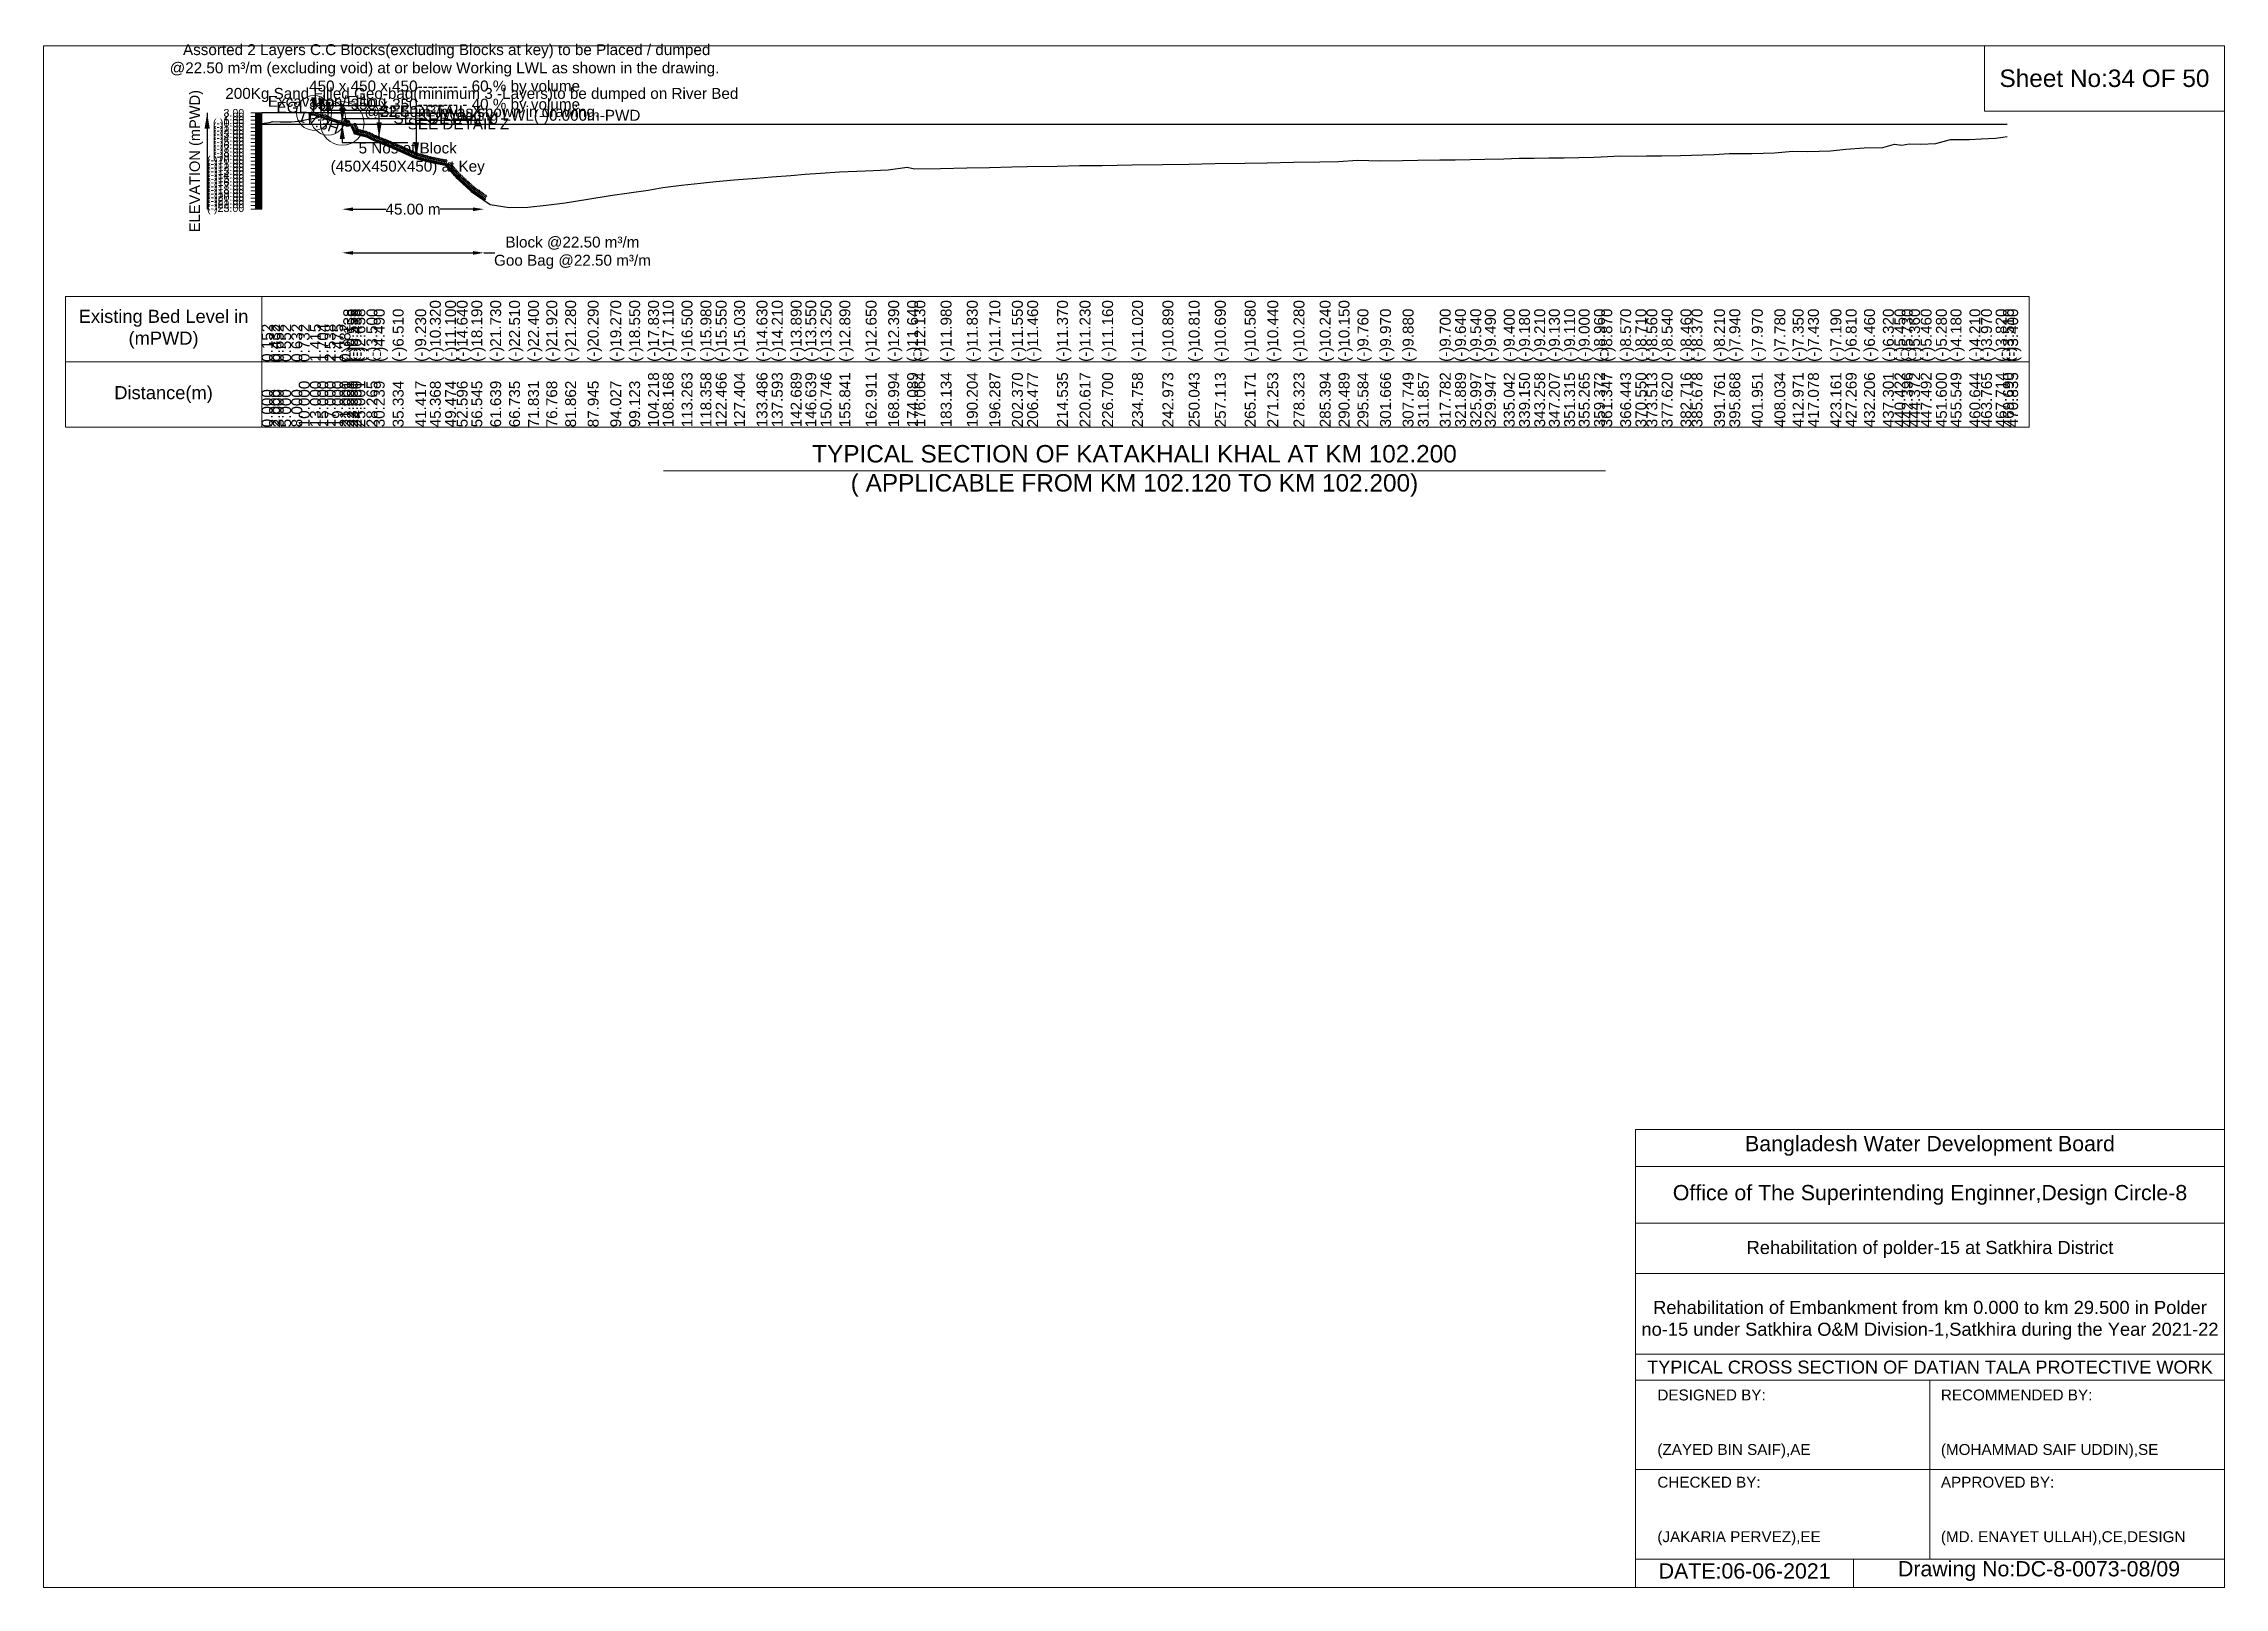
# Model space of a CAD drawing. Header units: inches. Extents: x 89000 to 845000, y -7071 to 31.
# Drawn here: x 595000 to 605000, y -7071 to 9 of the extents above; entities that cross this region are included whole.
import ezdxf

# ---------------------------------------------------------------- set-up
doc = ezdxf.new("R2010")
doc.units = ezdxf.units.IN
doc.header["$LTSCALE"] = 7
doc.header["$MEASUREMENT"] = 0
for name, color, linetype, lineweight in [('Cross section Data Border', 7, 'Continuous', 9), ('Cross Section Labels', 7, 'Continuous', 9), ('Existing_Bed_Level for Xsection', 7, 'Continuous', 25), ('Long Section Labels', 7, 'Continuous', 9)]:
    doc.layers.add(name, color=color, linetype=linetype, lineweight=lineweight)
doc.styles.get("Standard").update_dxf_attribs({"font": 'arial.ttf'})
doc.dimstyles.new('Appron Lebeling Style', dxfattribs={"dimtxt": 50, "dimasz": 50, "dimexe": 0.18, "dimexo": 0.0625, "dimgap": 0.09, "dimtad": 0, "dimtih": 1, "dimtoh": 1, "dimdec": 4, "dimzin": 0, "dimdsep": 46, "dimtxsty": 'Standard', "dimcen": 0.09, "dimse1": 1, "dimse2": 1, "dimadec": 0, "dimazin": 0, "dimtfac": 1, "dimtdec": 4, "dimtofl": 0, "dimtmove": 0, "dimatfit": 3, "dimfxl": 1, "dimtolj": 1, "dimtzin": 0, "dimarcsym": 0})
doc.dimstyles.get("Standard").update_dxf_attribs({"dimtxt": 0.18, "dimasz": 0.18, "dimexe": 0.18, "dimexo": 0.0625, "dimgap": 0.09, "dimtad": 0, "dimtih": 1, "dimtoh": 1, "dimdec": 4, "dimzin": 0, "dimdsep": 46, "dimtxsty": 'Standard', "dimcen": 0.09, "dimadec": 0, "dimazin": 0, "dimtfac": 1, "dimtdec": 4, "dimtofl": 0, "dimtmove": 0, "dimatfit": 3, "dimfxl": 1, "dimtolj": 1, "dimtzin": 0, "dimarcsym": 0})

msp = doc.modelspace()

# ---------------------------------------------------------------- texts
at = {"layer": 'Cross section Data Border', "char_height": 60, "width": 800, "attachment_point": 5}
for s, insert in [('Existing Bed Level in (mPWD)', (595550, -1300.33)), ('Distance(m)', (595550, -1600.33))]:
    msp.add_mtext(s, dxfattribs=dict(at, insert=insert))
at = {"layer": 'Cross Section Labels'}
for s, insert, char_height, attachment_point in [(' Assorted 2 Layers C.C Blocks(excluding Blocks at key) to be Placed / dumped^J@22.50 m³/m (excluding void) at or below Working LWL as shown in the drawing.^J450 x 450 x 450-------- - 60 % by volume^J350 x 350 x 350-------- - 40 % by volume', (596838.63039, -308.33), 50, 8), ('200Kg Sand Filled Geo-bag(minimum 3 -Layers)to be dumped on River Bed^J@22.50m³/m as shown in drawing.', (597009.48136, -342.33), 50, 8), ('Sheet No:34 OF 50', (604450, -150), 80, 5), ('Excavation/Filling', (596571.95976, -295.58), 50, 9), ('EGL', (596208.01964, -308.33), 50, 9), ('SEE DETAIL X', (596539.44726, -274.33), 50, 1), ('Working LWL(-)0.000m-PWD', (596828.49726, -359.33), 50, 7), ('SEE DETAIL Y', (596604.47226, -308.33), 50, 1), ('SEE DETAIL Z', (596669.49726, -333.83), 50, 1), ('5 Nos of Block ^J(450X450X450) at Key', (596669.49726, -444.33), 50, 2), ('TYPICAL SECTION OF KATAKHALI KHAL AT KM 102.200^J( APPLICABLE FROM KM 102.120 TO KM 102.200)', (600002.09637, -1950.33), 80, 5), ('Bangladesh Water Development Board', (603650, -5046), 70, 5), ('Office of The Superintending Enginner,Design Circle-8', (603650, -5271), 70, 5)]:
    msp.add_mtext(s, dxfattribs=dict(at, insert=insert, char_height=char_height, attachment_point=attachment_point))
at = {"layer": 'Cross Section Labels', "insert": (596269.27182, -327.23131), "char_height": 50, "attachment_point": 2, "rotation": 341.565051177}
msp.add_mtext('1V:3H', dxfattribs=at)
at = {"layer": 'Cross Section Labels'}
for s, insert, char_height, width, attachment_point in [('Rehabilitation of polder-15 at Satkhira District', (603650, -5521), 60, 2800, 5), ('Rehabilitation of Embankment from km 0.000 to km 29.500 in Polder no-15 under Satkhira O&M Division-1,Satkhira during the Year 2021-22', (603650, -5846), 60, 2700, 5), ('TYPICAL CROSS SECTION OF DATIAN TALA PROTECTIVE WORK', (603650, -6061), 59.5765532, 2800, 5), ('DESIGNED BY:^J^J^J(ZAYED BIN SAIF),AE', (602400, -6321), 50, 1400, 4), ('RECOMMENDED BY:^J^J^J(MOHAMMAD SAIF UDDIN),SE', (603700, -6321), 50, 1400, 4), ('CHECKED BY:^J^J^J(JAKARIA PERVEZ),EE', (602400, -6721), 50, 1400, 4), ('APPROVED BY:^J^J^J(MD. ENAYET ULLAH),CE,DESIGN', (603700, -6721), 50, 1400, 4), ('DATE:06-06-2021', (602800, -6996), 70, 1400, 5), ('Drawing No:DC-8-0073-08/09', (604150, -6996), 70, 2200, 5)]:
    msp.add_mtext(s, dxfattribs=dict(at, insert=insert, char_height=char_height, width=width, attachment_point=attachment_point))
at = {"layer": 'Long Section Labels', "rotation": 90}
for s, insert, char_height, attachment_point in [('ELEVATION (mPWD)', (595700, -529.33), 48, 5), ('(-)10.320', (596771.26344, -1450.33), 50, 1), ('(-)11.100', (596841.06037, -1450.33), 50, 1), ('(-)14.640', (596894.1344, -1450.33), 50, 1), ('(-)18.190', (596961.25657, -1450.33), 50, 1), ('(-)21.730', (597047.86875, -1450.33), 50, 1), ('(-)22.510', (597134.49179, -1450.33), 50, 1), ('(-)22.400', (597221.12339, -1450.33), 50, 1), ('(-)21.920', (597305.05543, -1450.33), 50, 1), ('(-)21.280', (597391.6603, -1450.33), 50, 1), ('(-)20.290', (597495.0634, -1450.33), 50, 1), ('(-)19.270', (597598.467, -1450.33), 50, 1), ('(-)18.550', (597685.08441, -1450.33), 50, 1), ('(-)17.830', (597771.70827, -1450.33), 50, 1), ('(-)17.110', (597838.85836, -1450.33), 50, 1), ('(-)16.500', (597925.46846, -1450.33), 50, 1), ('(-)15.980', (598012.08486, -1450.33), 50, 1), ('(-)15.550', (598081.92717, -1450.33), 50, 1), ('(-)15.030', (598165.85966, -1450.33), 50, 1), ('(-)14.630', (598269.26205, -1450.33), 50, 1), ('(-)14.210', (598339.08561, -1450.33), 50, 1), ('(-)13.890', (598425.70613, -1450.33), 50, 1), ('(-)13.550', (598492.86103, -1450.33), 50, 1), ('(-)13.250', (598562.68206, -1450.33), 50, 1), ('(-)12.890', (598649.30067, -1450.33), 50, 1), ('(-)12.650', (598769.49124, -1450.33), 50, 1), ('(-)12.390', (598872.89608, -1450.33), 50, 1), ('(-)11.640', (598959.51696, -1450.33), 50, 1), ('(-)12.130', (598993.08763, -1450.33), 50, 1), ('(-)11.980', (599113.28046, -1450.33), 50, 1), ('(-)11.830', (599233.47442, -1450.33), 50, 1), ('(-)11.710', (599336.87804, -1450.33), 50, 1), ('(-)11.550', (599440.28185, -1450.33), 50, 1), ('(-)11.460', (599510.11174, -1450.33), 50, 1), ('(-)11.370', (599647.09001, -1450.33), 50, 1), ('(-)11.230', (599750.49434, -1450.33), 50, 1), ('(-)11.160', (599853.8988, -1450.33), 50, 1), ('(-)11.020', (599990.88099, -1450.33), 50, 1), ('(-)10.890', (600130.54422, -1450.33), 50, 1), ('(-)10.810', (600250.73302, -1450.33), 50, 1), ('(-)10.690', (600370.92288, -1450.33), 50, 1), ('(-)10.580', (600507.90106, -1450.33), 50, 1), ('(-)10.440', (600611.30547, -1450.33), 50, 1), ('(-)10.280', (600731.49805, -1450.33), 50, 1), ('(-)10.240', (600851.6914, -1450.33), 50, 1), ('(-)10.150', (600938.30661, -1450.33), 50, 1), ('0.152', (596000, -1450.33), 50, 1), ('0.432', (596034.00204, -1450.33), 50, 1), ('0.652', (596051.00038, -1450.33), 50, 1), ('0.552', (596085.00243, -1450.33), 50, 1), ('0.632', (596136.00281, -1450.33), 50, 1), ('0.732', (596170.00485, -1450.33), 50, 1), ('1.415', (596221.00524, -1450.33), 50, 1), ('1.704', (596255.0046, -1450.33), 50, 1), ('2.538', (596289.00664, -1450.33), 50, 1), ('1.475', (596323.006, -1450.33), 50, 1), ('0.382', (596357.00804, -1450.33), 50, 1), ('(-)0.138', (596374.00907, -1450.33), 50, 1), ('(-)0.558', (596391.00741, -1450.33), 50, 1), ('(-)0.438', (596408.00843, -1450.33), 50, 1), ('(-)2.658', (596425.00945, -1450.33), 50, 1), ('(-)3.500', (596480.50764, -1450.33), 50, 1), ('(-)4.490', (596514.05888, -1450.33), 50, 1), ('(-)6.510', (596600.68232, -1450.33), 50, 1), ('(-)9.230', (596704.08908, -1450.33), 50, 1), ('(-)9.760', (601024.92417, -1450.33), 50, 1), ('(-)9.760', (601024.92417, -1450.33), 50, 1), ('(-)9.970', (601128.32907, -1450.33), 50, 1), ('(-)9.880', (601231.73406, -1450.33), 50, 1), ('(-)9.700', (601402.29056, -1450.33), 50, 1), ('(-)9.640', (601472.11664, -1450.33), 50, 1), ('(-)9.540', (601541.94946, -1450.33), 50, 1), ('(-)9.490', (601609.09812, -1450.33), 50, 1), ('(-)9.400', (601695.71333, -1450.33), 50, 1), ('(-)9.180', (601765.5447, -1450.33), 50, 1), ('(-)9.210', (601835.38233, -1450.33), 50, 1), ('(-)9.130', (601902.52224, -1450.33), 50, 1), ('(-)9.110', (601972.35498, -1450.33), 50, 1), ('(-)9.000', (602039.50345, -1450.33), 50, 1), ('(-)8.960', (602109.33148, -1450.33), 50, 1), ('(-)8.870', (602142.90746, -1450.33), 50, 1), ('(-)8.570', (602229.52332, -1450.33), 50, 1), ('(-)8.710', (602299.35537, -1450.33), 50, 1), ('(-)8.560', (602349.71578, -1450.33), 50, 1), ('(-)8.540', (602419.54591, -1450.33), 50, 1), ('(-)8.460', (602506.16572, -1450.33), 50, 1), ('(-)8.370', (602556.52444, -1450.33), 50, 1), ('(-)8.210', (602659.9289, -1450.33), 50, 1), ('(-)7.940', (602729.76093, -1450.33), 50, 1), ('(-)7.970', (602833.16606, -1450.33), 50, 1), ('(-)7.780', (602936.57124, -1450.33), 50, 1), ('(-)7.350', (603020.50767, -1450.33), 50, 1), ('(-)7.430', (603090.33449, -1450.33), 50, 1), ('(-)7.190', (603193.73904, -1450.33), 50, 1), ('(-)6.810', (603263.57161, -1450.33), 50, 1), ('(-)6.460', (603347.5091, -1450.33), 50, 1), ('(-)6.320', (603434.1238, -1450.33), 50, 1), ('(-)5.450', (603487.16705, -1450.33), 50, 1), ('(-)5.730', (603520.74008, -1450.33), 50, 1), ('(-)5.360', (603554.31693, -1450.33), 50, 1), ('(-)5.460', (603607.35789, -1450.33), 50, 1), ('(-)5.280', (603677.19254, -1450.33), 50, 1), ('(-)4.180', (603744.33672, -1450.33), 50, 1), ('(-)4.210', (603830.95396, -1450.33), 50, 1), ('(-)3.970', (603884.00328, -1450.33), 50, 1), ('(-)3.820', (603951.14568, -1450.33), 50, 1), ('(-)3.510', (603984.72232, -1450.33), 50, 1), ('(-)3.400', (604004.19274, -1450.33), 50, 1), ('127.404', (598165.85966, -1750.33), 50, 1), ('168.994', (598872.89608, -1750.33), 50, 1), ('176.064', (598993.08763, -1750.33), 50, 1), ('183.134', (599113.28046, -1750.33), 50, 1), ('190.204', (599233.47442, -1750.33), 50, 1), ('285.394', (600851.6914, -1750.33), 50, 1), ('295.584', (601024.92417, -1750.33), 50, 1), ('408.034', (602936.57124, -1750.33), 50, 1), ('460.644', (603830.95396, -1750.33), 50, 1), ('467.714', (603951.14568, -1750.33), 50, 1), ('0.000', (596000, -1750.33), 50, 1), ('2.000', (596034.00204, -1750.33), 50, 1), ('3.000', (596051.00038, -1750.33), 50, 1), ('5.000', (596085.00243, -1750.33), 50, 1), ('8.000', (596136.00281, -1750.33), 50, 1), ('10.000', (596170.00485, -1750.33), 50, 1), ('13.000', (596221.00524, -1750.33), 50, 1), ('15.000', (596255.0046, -1750.33), 50, 1), ('17.000', (596289.00664, -1750.33), 50, 1), ('19.000', (596323.006, -1750.33), 50, 1), ('21.000', (596357.00804, -1750.33), 50, 1), ('22.001', (596374.00907, -1750.33), 50, 1), ('23.000', (596391.00741, -1750.33), 50, 1), ('24.000', (596408.00843, -1750.33), 50, 1), ('25.001', (596425.00945, -1750.33), 50, 1), ('28.265', (596480.50764, -1750.33), 50, 1), ('30.239', (596514.05888, -1750.33), 50, 1), ('35.334', (596600.68232, -1750.33), 50, 1), ('41.417', (596704.08908, -1750.33), 50, 1), ('45.368', (596771.26344, -1750.33), 50, 1), ('49.474', (596841.06037, -1750.33), 50, 1), ('52.596', (596894.1344, -1750.33), 50, 1), ('56.545', (596961.25657, -1750.33), 50, 1), ('61.639', (597047.86875, -1750.33), 50, 1), ('66.735', (597134.49179, -1750.33), 50, 1), ('71.831', (597221.12339, -1750.33), 50, 1), ('76.768', (597305.05543, -1750.33), 50, 1), ('81.862', (597391.6603, -1750.33), 50, 1), ('87.945', (597495.0634, -1750.33), 50, 1), ('94.027', (597598.467, -1750.33), 50, 1), ('99.123', (597685.08441, -1750.33), 50, 1), ('104.218', (597771.70827, -1750.33), 50, 1), ('108.168', (597838.85836, -1750.33), 50, 1), ('113.263', (597925.46846, -1750.33), 50, 1), ('118.358', (598012.08486, -1750.33), 50, 1), ('122.466', (598081.92717, -1750.33), 50, 1), ('133.486', (598269.26205, -1750.33), 50, 1), ('137.593', (598339.08561, -1750.33), 50, 1), ('142.689', (598425.70613, -1750.33), 50, 1), ('146.639', (598492.86103, -1750.33), 50, 1), ('150.746', (598562.68206, -1750.33), 50, 1), ('155.841', (598649.30067, -1750.33), 50, 1), ('162.911', (598769.49124, -1750.33), 50, 1), ('174.089', (598959.51696, -1750.33), 50, 1), ('196.287', (599336.87804, -1750.33), 50, 1), ('202.370', (599440.28185, -1750.33), 50, 1), ('206.477', (599510.11174, -1750.33), 50, 1), ('214.535', (599647.09001, -1750.33), 50, 1), ('220.617', (599750.49434, -1750.33), 50, 1), ('226.700', (599853.8988, -1750.33), 50, 1), ('234.758', (599990.88099, -1750.33), 50, 1), ('242.973', (600130.54422, -1750.33), 50, 1), ('250.043', (600250.73302, -1750.33), 50, 1), ('257.113', (600370.92288, -1750.33), 50, 1), ('265.171', (600507.90106, -1750.33), 50, 1), ('271.253', (600611.30547, -1750.33), 50, 1), ('278.323', (600731.49805, -1750.33), 50, 1), ('290.489', (600938.30661, -1750.33), 50, 1), ('301.666', (601128.32907, -1750.33), 50, 1), ('307.749', (601231.73406, -1750.33), 50, 1), ('311.857', (601301.57151, -1750.33), 50, 1), ('317.782', (601402.29056, -1750.33), 50, 1), ('321.889', (601472.11664, -1750.33), 50, 1), ('325.997', (601541.94946, -1750.33), 50, 1), ('329.947', (601609.09812, -1750.33), 50, 1), ('335.042', (601695.71333, -1750.33), 50, 1), ('339.150', (601765.5447, -1750.33), 50, 1), ('343.258', (601835.38233, -1750.33), 50, 1), ('347.207', (601902.52224, -1750.33), 50, 1), ('351.315', (601972.35498, -1750.33), 50, 1), ('355.265', (602039.50345, -1750.33), 50, 1), ('359.372', (602109.33148, -1750.33), 50, 1), ('361.347', (602142.90746, -1750.33), 50, 1), ('366.443', (602229.52332, -1750.33), 50, 1), ('370.550', (602299.35537, -1750.33), 50, 1), ('373.513', (602349.71578, -1750.33), 50, 1), ('377.620', (602419.54591, -1750.33), 50, 1), ('382.716', (602506.16572, -1750.33), 50, 1), ('385.678', (602556.52444, -1750.33), 50, 1), ('391.761', (602659.9289, -1750.33), 50, 1), ('395.868', (602729.76093, -1750.33), 50, 1), ('401.951', (602833.16606, -1750.33), 50, 1), ('412.971', (603020.50767, -1750.33), 50, 1), ('417.078', (603090.33449, -1750.33), 50, 1), ('423.161', (603193.73904, -1750.33), 50, 1), ('427.269', (603263.57161, -1750.33), 50, 1), ('432.206', (603347.5091, -1750.33), 50, 1), ('437.301', (603434.1238, -1750.33), 50, 1), ('440.422', (603487.16705, -1750.33), 50, 1), ('442.396', (603520.74008, -1750.33), 50, 1), ('444.372', (603554.31693, -1750.33), 50, 1), ('447.492', (603607.35789, -1750.33), 50, 1), ('451.600', (603677.19254, -1750.33), 50, 1), ('455.549', (603744.33672, -1750.33), 50, 1), ('463.765', (603884.00328, -1750.33), 50, 1), ('469.690', (603984.72232, -1750.33), 50, 1), ('470.835', (604004.19274, -1750.33), 50, 1)]:
    msp.add_mtext(s, dxfattribs=dict(at, insert=insert, char_height=char_height, attachment_point=attachment_point))
at = {"layer": 'Long Section Labels', "char_height": 35, "attachment_point": 6}
for s, insert in [('3.00', (595920, -308.33)), ('(-)0.00', (595920, -359.33)), ('(-)1.00', (595920, -376.33)), ('(-)2.00', (595920, -393.33)), ('(-)3.00', (595920, -410.33)), ('2.00', (595920, -325.33)), ('1.00', (595920, -342.33)), ('(-)4.00', (595920, -427.33)), ('(-)5.00', (595920, -444.33)), ('(-)6.00', (595920, -461.33)), ('(-)7.00', (595920, -478.33)), ('(-)8.00', (595920, -495.33)), ('(-)9.00', (595920, -512.33)), ('(-)10.00', (595920, -529.33)), ('(-)11.00', (595920, -546.33)), ('(-)12.00', (595920, -563.33)), ('(-)13.00', (595920, -580.33)), ('(-)14.00', (595920, -597.33)), ('(-)15.00', (595920, -614.33)), ('(-)16.00', (595920, -631.33)), ('(-)17.00', (595920, -648.33)), ('(-)18.00', (595920, -665.33)), ('(-)19.00', (595920, -682.33)), ('(-)20.00', (595920, -699.33)), ('(-)21.00', (595920, -716.33)), ('(-)22.00', (595920, -733.33)), ('(-)23.00', (595920, -750.33))]:
    msp.add_mtext(s, dxfattribs=dict(at, insert=insert))

# ---------------------------------------------------------------- blocks, each defined once
blk = doc.blocks.new('*D327')
at = {"layer": 'Cross Section Labels', "color": 0, "lineweight": -2, "transparency": 16777216}
for p, q in [((596419, -750), (596571, -750)), ((596969, -750), (596818, -750))]:
    blk.add_line(p, q, dxfattribs=at)
at = {"layer": 'Cross Section Labels', "color": 0, "transparency": 16777216}
for points in [[(596419, -742), (596419, -759), (596369, -750)], [(596969, -742), (596969, -759), (597019, -750)]]:
    blk.add_solid(points, dxfattribs=at)
at = {"layer": 'Defpoints', "color": 0, "transparency": 16777216}
for p in [(596369, -359), (597019, -709), (597019, -750)]:
    blk.add_point(p, dxfattribs=at)
at = {"layer": 'Cross Section Labels', "color": 0, "transparency": 16777216, "insert": (596694, -750), "char_height": 50, "attachment_point": 5}
blk.add_mtext('\\A1;45.00 m', dxfattribs=at)
blk = doc.blocks.new('*D328')
at = {"layer": 'Cross Section Labels', "color": 0, "lineweight": -2, "transparency": 16777216}
for p, q in [((596419, -950), (596969, -950)), ((597019, -950), (597069, -950))]:
    blk.add_line(p, q, dxfattribs=at)
at = {"layer": 'Cross Section Labels', "color": 0, "transparency": 16777216}
for points in [[(596419, -942), (596419, -959), (596369, -950)], [(596969, -942), (596969, -959), (597019, -950)]]:
    blk.add_solid(points, dxfattribs=at)
at = {"layer": 'Defpoints', "color": 0, "transparency": 16777216}
for p in [(596369, -359), (597019, -709), (597019, -950)]:
    blk.add_point(p, dxfattribs=at)
at = {"layer": 'Cross Section Labels', "color": 0, "transparency": 16777216, "insert": (597425, -950), "char_height": 50, "attachment_point": 5}
blk.add_mtext('\\A1;Block @22.50 m³/m ^JGoo Bag @22.50 m³/m ', dxfattribs=at)

# ---------------------------------------------------------------- dimensions: what is measured, and where the dimension line sits
at = {"layer": 'Cross Section Labels'}
for base, text, picture, middle in [((597019.09006, -750.33), '45.00 m', '*D327', (596694.29366, -750.33)), ((597019.09006, -950.33), 'Block @22.50 m³/m ^JGoo Bag @22.50 m³/m ', '*D328', (597424.7053, -950.33))]:
    dim = msp.add_linear_dim(base=base, p1=(596369.49726, -359.33), p2=(597019.09006, -708.74395), text=text, dimstyle='Appron Lebeling Style', dxfattribs=at)
    dim.commit()
    dim.dimension.update_dxf_attribs({"geometry": picture, "text_midpoint": middle})

# ---------------------------------------------------------------- linework, layer by layer
at = {"layer": 'Cross section Data Border'}
msp.add_lwpolyline([(595100, -1150.33), (604104.19274, -1150.33), (604104.19274, -1750.33), (595100, -1750.33)], close=True, dxfattribs=at)
for points in [[(596000, -1150.33), (596000, -1750.33)], [(595100, -1450.33), (604104.19274, -1450.33)]]:
    msp.add_lwpolyline(points, dxfattribs=at)
at = {"layer": 'Cross Section Labels'}
for points in [[(595000, 0), (605000, 0), (605000, -7071), (595000, -7071)], [(603900, 0), (605000, 0), (605000, -300), (603900, -300)], [(596778.49726, -359.33), (596828.49726, -309.33), (596728.49726, -309.33)]]:
    msp.add_lwpolyline(points, close=True, dxfattribs=at)
for points in [[(597842.09637, -1950.33), (600002.09637, -1950.33), (602162.09637, -1950.33)], [(602300, -7071), (602300, -4971), (605000, -4971)], [(602300, -5141), (605000, -5141)], [(602300, -5401), (605000, -5401)], [(602300, -5631), (605000, -5631)], [(602300, -6001), (605000, -6001)], [(602300, -6121), (605000, -6121)], [(603650, -6121), (603650, -6941)], [(602300, -6531), (605000, -6531)], [(602300, -6941), (605000, -6941)], [(603300, -6941), (603300, -7071)]]:
    msp.add_lwpolyline(points, dxfattribs=at)
for centre, radius in [((596239.44726, -308.33), 80), ((596304.47226, -330.005), 80), ((596369.49726, -356.78), 100)]:
    msp.add_circle(centre, radius, dxfattribs=at)
at = {"layer": 'Existing_Bed_Level for Xsection'}
for points in [[(596369.49726, -308.33), (596000, -308.33)], [(596000, -356.746), (596034.00204, -351.986), (596051.00038, -348.246), (596085.00243, -349.946), (596136.00281, -348.586), (596170.00485, -346.886), (596221.00524, -335.275), (596255.0046, -330.362), (596289.00664, -316.184), (596323.006, -334.255), (596357.00804, -352.836), (596374.00907, -361.676), (596391.00741, -368.816), (596408.00843, -366.776), (596425.00945, -404.516), (596480.50764, -418.83), (596514.05888, -435.66), (596600.68232, -470), (596704.08908, -516.24), (596771.26344, -534.77), (596841.06037, -548.03), (596894.1344, -608.21), (596961.25657, -668.56), (597047.86875, -728.74), (597134.49179, -742), (597221.12339, -740.13), (597305.05543, -731.97), (597391.6603, -721.09), (597495.0634, -704.26), (597598.467, -686.92), (597685.08441, -674.68), (597771.70827, -662.44), (597838.85836, -650.2), (597925.46846, -639.83), (598012.08486, -630.99), (598081.92717, -623.68), (598165.85966, -614.84), (598269.26205, -608.04), (598339.08561, -600.9), (598425.70613, -595.46), (598492.86103, -589.68), (598562.68206, -584.58), (598649.30067, -578.46), (598769.49124, -574.38), (598872.89608, -569.96), (598959.51696, -557.21), (598993.08763, -565.54), (599113.28046, -562.99), (599233.47442, -560.44), (599336.87804, -558.4), (599440.28185, -555.68), (599510.11174, -554.15), (599647.09001, -552.62), (599750.49434, -550.24), (599853.8988, -549.05), (599990.88099, -546.67), (600130.54422, -544.46), (600250.73302, -543.1), (600370.92288, -541.06), (600507.90106, -539.19), (600611.30547, -536.81), (600731.49805, -534.09), (600851.6914, -533.41), (600938.30661, -531.88), (601024.92417, -525.25), (601128.32907, -528.82), (601231.73406, -527.29), (601301.57151, -525.25), (601402.29056, -524.23), (601472.11664, -523.21), (601541.94946, -521.51), (601609.09812, -520.66), (601695.71333, -519.13), (601765.5447, -515.39), (601835.38233, -515.9), (601902.52224, -514.54), (601972.35498, -514.2), (602039.50345, -512.33), (602109.33148, -511.65), (602142.90746, -510.12), (602229.52332, -505.02), (602299.35537, -507.4), (602349.71578, -504.85), (602419.54591, -504.51), (602506.16572, -503.15), (602556.52444, -501.62), (602659.9289, -498.9), (602729.76093, -494.31), (602833.16606, -494.82), (602936.57124, -491.59), (603020.50767, -484.28), (603090.33449, -485.64), (603193.73904, -481.56), (603263.57161, -475.1), (603347.5091, -469.15), (603434.1238, -466.77), (603487.16705, -451.98), (603520.74008, -456.74), (603554.31693, -450.45), (603607.35789, -452.15), (603677.19254, -449.09), (603744.33672, -430.39), (603830.95396, -430.9), (603884.00328, -426.82), (603951.14568, -424.27), (603984.72232, -419), (604004.19274, -417.13)], [(596000, -359.33), (604004.19274, -359.33)], [(596350.37226, -345.305), (596240.2324, -308.59172), (596239.44726, -308.33), (596238.61964, -308.33), (596223.31964, -308.33)], [(596223.31964, -313.43), (596238.61964, -313.43), (596350.37226, -350.68087)], [(596223.31964, -315.13), (596238.34377, -315.13), (596347.99377, -351.68)], [(596223.31964, -316.83), (596238.0679, -316.83), (596346.54726, -352.98979)]]:
    msp.add_lwpolyline(points, dxfattribs=at)
at = {"layer": 'Long Section Labels'}
for points in [[(596000, -308.33), (595950, -308.33)], [(596000, -325.33), (595950, -325.33)], [(596000, -342.33), (595950, -342.33)], [(596000, -359.33), (595950, -359.33)], [(596000, -376.33), (595950, -376.33)], [(596000, -393.33), (595950, -393.33)], [(596000, -312.58), (595970, -312.58)], [(596000, -316.83), (595970, -316.83)], [(596000, -321.08), (595970, -321.08)], [(596000, -329.58), (595970, -329.58)], [(596000, -333.83), (595970, -333.83)], [(596000, -338.08), (595970, -338.08)], [(596000, -346.58), (595970, -346.58)], [(596000, -350.83), (595970, -350.83)], [(596000, -355.08), (595970, -355.08)], [(596000, -363.58), (595970, -363.58)], [(596000, -367.83), (595970, -367.83)], [(596000, -372.08), (595970, -372.08)], [(596000, -380.58), (595970, -380.58)], [(596000, -384.83), (595970, -384.83)], [(596000, -389.08), (595970, -389.08)], [(596000, -397.58), (595970, -397.58)], [(596000, -750.33), (596000, -733.33), (596000, -716.33), (596000, -699.33), (596000, -682.33), (596000, -665.33), (596000, -648.33), (596000, -631.33), (596000, -614.33), (596000, -597.33), (596000, -580.33), (596000, -563.33), (596000, -546.33), (596000, -529.33), (596000, -512.33), (596000, -495.33), (596000, -478.33), (596000, -461.33), (596000, -444.33), (596000, -427.33), (596000, -410.33), (596000, -393.33), (596000, -376.33), (596000, -359.33), (596000, -342.33), (596000, -325.33), (596000, -308.33)], [(596000, -410.33), (595950, -410.33)], [(596000, -427.33), (595950, -427.33)], [(596000, -444.33), (595950, -444.33)], [(596000, -461.33), (595950, -461.33)], [(596000, -478.33), (595950, -478.33)], [(596000, -495.33), (595950, -495.33)], [(596000, -401.83), (595970, -401.83)], [(596000, -406.08), (595970, -406.08)], [(596000, -414.58), (595970, -414.58)], [(596000, -418.83), (595970, -418.83)], [(596000, -423.08), (595970, -423.08)], [(596000, -431.58), (595970, -431.58)], [(596000, -435.83), (595970, -435.83)], [(596000, -440.08), (595970, -440.08)], [(596000, -448.58), (595970, -448.58)], [(596000, -452.83), (595970, -452.83)], [(596000, -457.08), (595970, -457.08)], [(596000, -465.58), (595970, -465.58)], [(596000, -469.83), (595970, -469.83)], [(596000, -474.08), (595970, -474.08)], [(596000, -482.58), (595970, -482.58)], [(596000, -486.83), (595970, -486.83)], [(596000, -491.08), (595970, -491.08)], [(596000, -499.58), (595970, -499.58)], [(596000, -512.33), (595950, -512.33)], [(596000, -529.33), (595950, -529.33)], [(596000, -546.33), (595950, -546.33)], [(596000, -563.33), (595950, -563.33)], [(596000, -580.33), (595950, -580.33)], [(596000, -597.33), (595950, -597.33)], [(596000, -503.83), (595970, -503.83)], [(596000, -508.08), (595970, -508.08)], [(596000, -516.58), (595970, -516.58)], [(596000, -520.83), (595970, -520.83)], [(596000, -525.08), (595970, -525.08)], [(596000, -533.58), (595970, -533.58)], [(596000, -537.83), (595970, -537.83)], [(596000, -542.08), (595970, -542.08)], [(596000, -550.58), (595970, -550.58)], [(596000, -554.83), (595970, -554.83)], [(596000, -559.08), (595970, -559.08)], [(596000, -567.58), (595970, -567.58)], [(596000, -571.83), (595970, -571.83)], [(596000, -576.08), (595970, -576.08)], [(596000, -584.58), (595970, -584.58)], [(596000, -588.83), (595970, -588.83)], [(596000, -593.08), (595970, -593.08)], [(596000, -614.33), (595950, -614.33)], [(596000, -631.33), (595950, -631.33)], [(596000, -648.33), (595950, -648.33)], [(596000, -665.33), (595950, -665.33)], [(596000, -682.33), (595950, -682.33)], [(596000, -699.33), (595950, -699.33)], [(596000, -601.58), (595970, -601.58)], [(596000, -605.83), (595970, -605.83)], [(596000, -610.08), (595970, -610.08)], [(596000, -618.58), (595970, -618.58)], [(596000, -622.83), (595970, -622.83)], [(596000, -627.08), (595970, -627.08)], [(596000, -635.58), (595970, -635.58)], [(596000, -639.83), (595970, -639.83)], [(596000, -644.08), (595970, -644.08)], [(596000, -652.58), (595970, -652.58)], [(596000, -656.83), (595970, -656.83)], [(596000, -661.08), (595970, -661.08)], [(596000, -669.58), (595970, -669.58)], [(596000, -673.83), (595970, -673.83)], [(596000, -678.08), (595970, -678.08)], [(596000, -686.58), (595970, -686.58)], [(596000, -690.83), (595970, -690.83)], [(596000, -695.08), (595970, -695.08)], [(596000, -716.33), (595950, -716.33)], [(596000, -733.33), (595950, -733.33)], [(596000, -750.33), (595950, -750.33)], [(596000, -703.58), (595970, -703.58)], [(596000, -707.83), (595970, -707.83)], [(596000, -712.08), (595970, -712.08)], [(596000, -720.58), (595970, -720.58)], [(596000, -724.83), (595970, -724.83)], [(596000, -729.08), (595970, -729.08)], [(596000, -737.58), (595970, -737.58)], [(596000, -741.83), (595970, -741.83)], [(596000, -746.08), (595970, -746.08)]]:
    msp.add_lwpolyline(points, dxfattribs=at)
for points in [[(596223.31964, -308.33), (596218.21964, -308.33), (596218.21964, -315.98), (596223.31964, -315.98)], [(596223.31964, -315.98), (596218.21964, -315.98), (596218.21964, -323.63), (596223.31964, -323.63)], [(596230.96964, -308.33), (596223.31964, -308.33), (596223.31964, -313.43), (596230.96964, -313.43)], [(596238.61964, -308.33), (596230.96964, -308.33), (596230.96964, -313.43), (596238.61964, -313.43)], [(596247.48983, -311.01086), (596240.2324, -308.59172), (596238.61964, -313.43), (596245.87707, -315.84914)], [(596254.74726, -313.43), (596247.48983, -311.01086), (596245.87707, -315.84914), (596253.1345, -318.26828)], [(596262.00468, -315.84914), (596254.74726, -313.43), (596253.1345, -318.26828), (596260.39192, -320.68743)], [(596269.26211, -318.26828), (596262.00468, -315.84914), (596260.39192, -320.68743), (596267.64935, -323.10657)], [(596276.51954, -320.68743), (596269.26211, -318.26828), (596267.64935, -323.10657), (596274.90678, -325.52571)], [(596283.77697, -323.10657), (596276.51954, -320.68743), (596274.90678, -325.52571), (596282.1642, -327.94485)], [(596291.03439, -325.52571), (596283.77697, -323.10657), (596282.1642, -327.94485), (596289.42163, -330.364)], [(596298.29182, -327.94485), (596291.03439, -325.52571), (596289.42163, -330.364), (596296.67906, -332.78314)], [(596305.54925, -330.364), (596298.29182, -327.94485), (596296.67906, -332.78314), (596303.93649, -335.20228)], [(596312.80667, -332.78314), (596305.54925, -330.364), (596303.93649, -335.20228), (596311.19391, -337.62142)], [(596320.0641, -335.20228), (596312.80667, -332.78314), (596311.19391, -337.62142), (596318.45134, -340.04057)], [(596327.32153, -337.62142), (596320.0641, -335.20228), (596318.45134, -340.04057), (596325.70877, -342.45971)], [(596334.57896, -340.04057), (596327.32153, -337.62142), (596325.70877, -342.45971), (596332.96619, -344.87885)], [(596341.83638, -342.45971), (596334.57896, -340.04057), (596332.96619, -344.87885), (596340.22362, -347.29799)], [(596349.09381, -344.87885), (596341.83638, -342.45971), (596340.22362, -347.29799), (596347.48105, -349.71714)], [(596354.19726, -351.68), (596346.54726, -351.68), (596346.54726, -359.33), (596354.19726, -359.33)], [(596358.02226, -344.03), (596350.37226, -344.03), (596350.37226, -351.68), (596358.02226, -351.68)], [(596361.84726, -351.68), (596354.19726, -351.68), (596354.19726, -359.33), (596361.84726, -359.33)], [(596365.67226, -344.03), (596358.02226, -344.03), (596358.02226, -351.68), (596365.67226, -351.68)], [(596369.49726, -351.68), (596361.84726, -351.68), (596361.84726, -359.33), (596369.49726, -359.33)], [(596383.81347, -348.37962), (596377.02618, -344.85044), (596373.497, -351.63773), (596380.28429, -355.16691)], [(596387.46681, -344.38653), (596383.34957, -337.93899), (596376.90202, -342.05623), (596381.01926, -348.50377)], [(596389.74687, -350.58527), (596382.69381, -347.6227), (596379.73124, -354.67575), (596386.7843, -357.63833)], [(596393.06158, -346.30692), (596388.43109, -340.2175), (596382.34167, -344.84799), (596386.97216, -350.93741)], [(596396.79993, -353.54784), (596389.74687, -350.58527), (596386.7843, -357.63833), (596393.83736, -360.6009)], [(596396.85674, -346.41137), (596389.82132, -343.40713), (596386.81708, -350.44254), (596393.85249, -353.44679)], [(596396.09037, -351.76901), (596388.49486, -352.68042), (596389.40626, -360.27593), (596397.00178, -359.36453)], [(596400.11464, -349.26949), (596395.48415, -343.18007), (596389.39473, -347.81056), (596394.02522, -353.89998)], [(596404.45225, -345.49997), (596397.41684, -342.49572), (596394.4126, -349.53113), (596401.44801, -352.53538)], [(596403.68588, -350.8576), (596396.09037, -351.76901), (596397.00178, -359.36453), (596404.59729, -358.45312)], [(596425.04658, -364.86399), (596421.90453, -357.88903), (596414.92957, -361.03109), (596418.07163, -368.00605)], [(596428.18864, -371.83894), (596425.04658, -364.86399), (596418.07163, -368.00605), (596421.21369, -374.981)], [(596431.3307, -378.81389), (596428.18864, -371.83894), (596421.21369, -374.981), (596424.35575, -381.95595)], [(596430.38811, -363.99237), (596431.14993, -356.3804), (596423.53795, -355.61859), (596422.77614, -363.23056)], [(596434.47276, -385.78884), (596431.3307, -378.81389), (596424.35575, -381.95595), (596427.49781, -388.9309)], [(596433.53017, -370.96733), (596434.29199, -363.35535), (596426.68001, -362.59354), (596425.9182, -370.20551)], [(596437.61482, -392.7638), (596434.47276, -385.78884), (596427.49781, -388.9309), (596430.63987, -395.90586)], [(596436.67223, -377.94228), (596437.43404, -370.33031), (596429.82207, -369.56849), (596429.06026, -377.18046)], [(596438.53814, -391.15122), (596431.13055, -389.24067), (596429.22, -396.64825), (596436.62758, -398.5588)], [(596441.19872, -386.43816), (596435.73563, -381.08305), (596430.38052, -386.54614), (596435.84361, -391.90125)], [(596440.75688, -399.73875), (596437.61482, -392.7638), (596430.63987, -395.90586), (596433.78193, -402.88081)], [(596439.81429, -384.91723), (596440.5761, -377.30526), (596432.96413, -376.54344), (596432.20232, -384.15542)], [(596442.95635, -391.89218), (596443.71816, -384.28021), (596436.10619, -383.5184), (596435.34437, -391.13037)], [(596445.94572, -393.06177), (596438.53814, -391.15122), (596436.62758, -398.5588), (596444.03517, -400.46935)], [(596448.6063, -388.34871), (596443.14321, -382.9936), (596437.78811, -388.45669), (596443.25119, -393.8118)], [(596446.09841, -398.86714), (596446.86022, -391.25516), (596439.24825, -390.49335), (596438.48643, -398.10532)], [(596453.3533, -394.97232), (596445.94572, -393.06177), (596444.03517, -400.46935), (596451.44275, -402.3799)], [(596456.01388, -390.25926), (596450.5508, -384.90415), (596445.19569, -390.36724), (596450.65878, -395.72235)], [(596460.76089, -396.88287), (596453.3533, -394.97232), (596451.44275, -402.3799), (596458.85033, -404.29045)], [(596463.42147, -392.16981), (596457.95838, -386.81471), (596452.60327, -392.27779), (596458.06636, -397.6329)], [(596468.16847, -398.79342), (596460.76089, -396.88287), (596458.85033, -404.29045), (596466.25792, -406.20101)], [(596470.82905, -394.08036), (596465.36596, -388.72526), (596460.01086, -394.18834), (596465.47394, -399.54345)], [(596475.57605, -400.70397), (596468.16847, -398.79342), (596466.25792, -406.20101), (596473.6655, -408.11156)], [(596478.23663, -395.99092), (596472.77355, -390.63581), (596467.41844, -396.0989), (596472.88153, -401.454)], [(596485.64422, -397.90147), (596480.18113, -392.54636), (596474.82602, -398.00945), (596480.28911, -403.36456)], [(596496.78104, -402.88584), (596492.57041, -396.49889), (596486.18346, -400.70951), (596490.39408, -407.09646)], [(596503.61896, -406.31589), (596499.40834, -399.92894), (596493.02139, -404.13956), (596497.23201, -410.52651)], [(596482.98364, -402.61453), (596475.57605, -400.70397), (596473.6655, -408.11156), (596481.07309, -410.02211)], [(596493.18619, -406.93166), (596486.34826, -403.50162), (596482.91821, -410.33954), (596489.75614, -413.76959)], [(596500.02412, -410.36171), (596493.18619, -406.93166), (596489.75614, -413.76959), (596496.59407, -417.19964)], [(596506.86205, -413.79176), (596500.02412, -410.36171), (596496.59407, -417.19964), (596503.432, -420.62969)], [(596510.45689, -409.74594), (596506.24627, -403.35898), (596499.85932, -407.56961), (596504.06994, -413.95656)], [(596513.69998, -417.22181), (596506.86205, -413.79176), (596503.432, -420.62969), (596510.26993, -424.05974)], [(596517.29482, -413.17598), (596513.0842, -406.78903), (596506.69725, -410.99965), (596510.90787, -417.38661)], [(596520.5379, -420.65185), (596513.69998, -417.22181), (596510.26993, -424.05974), (596517.10786, -427.48978)], [(596524.13275, -416.60603), (596519.92213, -410.21908), (596513.53518, -414.4297), (596517.7458, -420.81665)], [(596526.31284, -422.96221), (596519.20127, -420.14298), (596516.38204, -427.25455), (596523.49362, -430.07378)], [(596529.54029, -418.61765), (596524.78752, -412.62319), (596518.79305, -417.37596), (596523.54583, -423.37043)], [(596533.42442, -425.78144), (596526.31284, -422.96221), (596523.49362, -430.07378), (596530.60519, -432.89301)], [(596536.65187, -421.43688), (596531.89909, -415.44242), (596525.90462, -420.19519), (596530.6574, -426.18966)], [(596540.53599, -428.60067), (596533.42442, -425.78144), (596530.60519, -432.89301), (596537.71676, -435.71224)], [(596543.76344, -424.25611), (596539.01066, -418.26165), (596533.0162, -423.01442), (596537.76897, -429.00889)], [(596547.64756, -431.4199), (596540.53599, -428.60067), (596537.71676, -435.71224), (596544.82833, -438.53147)], [(596550.87501, -427.07534), (596546.12223, -421.08087), (596540.12777, -425.83365), (596544.88054, -431.82812)], [(596554.75913, -434.23913), (596547.64756, -431.4199), (596544.82833, -438.53147), (596551.9399, -441.3507)], [(596557.98658, -429.89457), (596553.2338, -423.9001), (596547.23934, -428.65288), (596551.99211, -434.64735)], [(596561.8707, -437.05836), (596554.75913, -434.23913), (596551.9399, -441.3507), (596559.05147, -444.16993)], [(596565.09815, -432.7138), (596560.34537, -426.71933), (596554.35091, -431.47211), (596559.10369, -437.46658)], [(596568.98227, -439.87758), (596561.8707, -437.05836), (596559.05147, -444.16993), (596566.16304, -446.98916)], [(596572.20972, -435.53303), (596567.45695, -429.53856), (596561.46248, -434.29134), (596566.21526, -440.28581)], [(596576.09384, -442.69681), (596568.98227, -439.87758), (596566.16304, -446.98916), (596573.27461, -449.80839)], [(596579.32129, -438.35226), (596574.56852, -432.35779), (596568.57405, -437.11057), (596573.32683, -443.10503)], [(596583.20541, -445.51604), (596576.09384, -442.69681), (596573.27461, -449.80839), (596580.38618, -452.62762)], [(596586.43286, -441.17149), (596581.68009, -435.17702), (596575.68562, -439.9298), (596580.4384, -445.92426)], [(596590.31699, -448.33527), (596583.20541, -445.51604), (596580.38618, -452.62762), (596587.49776, -455.44684)], [(596593.54444, -443.99072), (596588.79166, -437.99625), (596582.79719, -442.74903), (596587.54997, -448.74349)], [(596597.42856, -451.1545), (596590.31699, -448.33527), (596587.49776, -455.44684), (596594.60933, -458.26607)], [(596600.65601, -446.80995), (596595.90323, -440.81548), (596589.90876, -445.56826), (596594.66154, -451.56272)], [(596604.54013, -453.97373), (596597.42856, -451.1545), (596594.60933, -458.26607), (596601.7209, -461.0853)], [(596607.76758, -449.62918), (596603.0148, -443.63471), (596597.02034, -448.38749), (596601.77311, -454.38195)], [(596612.21019, -457.27753), (596605.2266, -454.1547), (596602.10378, -461.13829), (596609.08737, -464.26111)], [(596615.62171, -453.07597), (596611.13145, -446.88242), (596604.9379, -451.37268), (596609.42817, -457.56623)], [(596619.19378, -460.40035), (596612.21019, -457.27753), (596609.08737, -464.26111), (596616.07095, -467.38394)], [(596622.6053, -456.19879), (596618.11504, -450.00524), (596611.92149, -454.4955), (596616.41175, -460.68905)], [(596626.17736, -463.52317), (596619.19378, -460.40035), (596616.07095, -467.38394), (596623.05454, -470.50676)], [(596629.58889, -459.32161), (596625.09863, -453.12806), (596618.90508, -457.61832), (596623.39534, -463.81187)], [(596633.16095, -466.646), (596626.17736, -463.52317), (596623.05454, -470.50676), (596630.03813, -473.62958)], [(596636.57247, -462.44444), (596632.08221, -456.25089), (596625.88866, -460.74115), (596630.37892, -466.9347)], [(596640.14454, -469.76882), (596633.16095, -466.646), (596630.03813, -473.62958), (596637.02171, -476.75241)], [(596643.55606, -465.56726), (596639.0658, -459.37371), (596632.87225, -463.86397), (596637.36251, -470.05752)], [(596647.12812, -472.89164), (596640.14454, -469.76882), (596637.02171, -476.75241), (596644.0053, -479.87523)], [(596650.53965, -468.69008), (596646.04938, -462.49653), (596639.85584, -466.98679), (596644.3461, -473.18034)], [(596654.11171, -476.01447), (596647.12812, -472.89164), (596644.0053, -479.87523), (596650.98888, -482.99805)], [(596657.52323, -471.81291), (596653.03297, -465.61936), (596646.83942, -470.10962), (596651.32968, -476.30317)], [(596661.09529, -479.13729), (596654.11171, -476.01447), (596650.98888, -482.99805), (596657.97247, -486.12088)], [(596664.50682, -474.93573), (596660.01656, -468.74218), (596653.82301, -473.23244), (596658.31327, -479.42599)], [(596668.07888, -482.26011), (596661.09529, -479.13729), (596657.97247, -486.12088), (596664.95606, -489.2437)], [(596671.4904, -478.05855), (596667.00014, -471.865), (596660.80659, -476.35526), (596665.29685, -482.54881)], [(596675.06247, -485.38294), (596668.07888, -482.26011), (596664.95606, -489.2437), (596671.93964, -492.36652)], [(596678.47399, -481.18138), (596673.98373, -474.98783), (596667.79018, -479.47809), (596672.28044, -485.67164)], [(596682.04605, -488.50576), (596675.06247, -485.38294), (596671.93964, -492.36652), (596678.92323, -495.48934)], [(596685.45758, -484.3042), (596680.96732, -478.11065), (596674.77377, -482.60091), (596679.26403, -488.79446)], [(596689.02964, -491.62858), (596682.04605, -488.50576), (596678.92323, -495.48934), (596685.90682, -498.61217)], [(596692.44116, -487.42702), (596687.9509, -481.23347), (596681.75735, -485.72373), (596686.24761, -491.91728)], [(596696.01323, -494.7514), (596689.02964, -491.62858), (596685.90682, -498.61217), (596692.8904, -501.73499)], [(596699.42475, -490.54984), (596694.93449, -484.35629), (596688.74094, -488.84656), (596693.2312, -495.04011)], [(596702.99681, -497.87423), (596696.01323, -494.7514), (596692.8904, -501.73499), (596699.87399, -504.85781)], [(596706.40833, -493.67267), (596701.91807, -487.47912), (596695.72452, -491.96938), (596700.21479, -498.16293)], [(596709.9804, -500.99705), (596702.99681, -497.87423), (596699.87399, -504.85781), (596706.85757, -507.98064)], [(596713.39192, -496.79549), (596708.90166, -490.60194), (596702.70811, -495.0922), (596707.19837, -501.28575)], [(596717.72866, -497.64949), (596712.35597, -492.2037), (596706.91018, -497.57639), (596712.28287, -503.02218)], [(596725.10323, -499.68376), (596719.73054, -494.23797), (596714.28474, -499.61066), (596719.65743, -505.05645)], [(596732.4778, -501.71803), (596727.10511, -496.27223), (596721.65931, -501.64492), (596727.032, -507.09072)], [(596739.85237, -503.7523), (596734.47968, -498.3065), (596729.03388, -503.67919), (596734.40657, -509.12499)], [(596714.98957, -502.31736), (596707.615, -500.28309), (596705.58073, -507.65766), (596712.9553, -509.69193)], [(596722.36414, -504.35163), (596714.98957, -502.31736), (596712.9553, -509.69193), (596720.32987, -511.72619)], [(596729.7387, -506.3859), (596722.36414, -504.35163), (596720.32987, -511.72619), (596727.70443, -513.76046)], [(596737.11327, -508.42017), (596729.7387, -506.3859), (596727.70443, -513.76046), (596735.079, -515.79473)], [(596744.48784, -510.45443), (596737.11327, -508.42017), (596735.079, -515.79473), (596742.45357, -517.829)], [(596747.22693, -505.78657), (596741.85424, -500.34077), (596736.40845, -505.71346), (596741.78114, -511.15926)], [(596751.86241, -512.4887), (596744.48784, -510.45443), (596742.45357, -517.829), (596749.82814, -519.86327)], [(596754.6015, -507.82084), (596749.22881, -502.37504), (596743.78301, -507.74773), (596749.1557, -513.19353)], [(596759.23697, -514.52297), (596751.86241, -512.4887), (596749.82814, -519.86327), (596757.20271, -521.89754)], [(596761.97607, -509.85511), (596756.60338, -504.40931), (596751.15758, -509.782), (596756.53027, -515.2278)], [(596766.61154, -516.55724), (596759.23697, -514.52297), (596757.20271, -521.89754), (596764.57727, -523.93181)], [(596769.35064, -511.88938), (596763.97795, -506.44358), (596758.53215, -511.81627), (596763.90484, -517.26207)], [(596773.98611, -518.59151), (596766.61154, -516.55724), (596764.57727, -523.93181), (596771.95184, -525.96608)], [(596776.7252, -513.92365), (596771.35251, -508.47785), (596765.90672, -513.85054), (596771.27941, -519.29634)], [(596780.17698, -519.85149), (596772.6614, -518.42368), (596771.2336, -525.93926), (596778.74917, -527.36706)], [(596782.52739, -514.97633), (596776.72963, -509.9855), (596771.73879, -515.78326), (596777.53656, -520.7741)], [(596787.69255, -521.27929), (596780.17698, -519.85149), (596778.74917, -527.36706), (596786.26475, -528.79487)], [(596790.04297, -516.40414), (596784.2452, -511.4133), (596779.25437, -517.21107), (596785.05213, -522.2019)], [(596795.20813, -522.7071), (596787.69255, -521.27929), (596786.26475, -528.79487), (596793.78032, -530.22268)], [(596797.55854, -517.83195), (596791.76078, -512.84111), (596786.76994, -518.63888), (596792.56771, -523.62971)], [(596802.7237, -524.13491), (596795.20813, -522.7071), (596793.78032, -530.22268), (596801.2959, -531.65048)], [(596805.07412, -519.25975), (596799.27635, -514.26892), (596794.28552, -520.06668), (596800.08328, -525.05752)], [(596810.23928, -525.56272), (596802.7237, -524.13491), (596801.2959, -531.65048), (596808.81147, -533.07829)], [(596812.58969, -520.68756), (596806.79193, -515.69672), (596801.8011, -521.49449), (596807.59886, -526.48532)], [(596817.75485, -526.99052), (596810.23928, -525.56272), (596808.81147, -533.07829), (596816.32705, -534.5061)], [(596820.10527, -522.11537), (596814.3075, -517.12453), (596809.31667, -522.9223), (596815.11443, -527.91313)], [(596825.27043, -528.41833), (596817.75485, -526.99052), (596816.32705, -534.5061), (596823.84262, -535.9339)], [(596827.62084, -523.54317), (596821.82308, -518.55234), (596816.83225, -524.3501), (596822.63001, -529.34094)], [(596832.786, -529.84614), (596825.27043, -528.41833), (596823.84262, -535.9339), (596831.3582, -537.36171)], [(596835.13642, -524.97098), (596829.33865, -519.98015), (596824.34782, -525.77791), (596830.14558, -530.76874)], [(596840.30158, -531.27394), (596832.786, -529.84614), (596831.3582, -537.36171), (596838.87377, -538.78952)], [(596842.65199, -526.39879), (596836.85423, -521.40795), (596831.8634, -527.20572), (596837.66116, -532.19655)], [(596847.81715, -532.70175), (596840.30158, -531.27394), (596838.87377, -538.78952), (596846.38935, -540.21732)], [(596850.16757, -527.82659), (596844.3698, -522.83576), (596839.37897, -528.63352), (596845.17674, -533.62436)], [(596860.85873, -545.80566), (596855.79871, -540.06817), (596850.06122, -545.12819), (596855.12124, -550.86568)], [(596865.91874, -551.54315), (596860.85873, -545.80566), (596855.12124, -550.86568), (596860.18125, -556.60316)], [(596865.70534, -543.39694), (596864.18749, -535.89903), (596856.68959, -537.41688), (596858.20743, -544.91479)], [(596870.97875, -557.28064), (596865.91874, -551.54315), (596860.18125, -556.60316), (596865.24126, -562.34065)], [(596870.76535, -549.13443), (596869.24751, -541.63652), (596861.7496, -543.15437), (596863.26744, -550.65228)], [(596876.03877, -563.01813), (596870.97875, -557.28064), (596865.24126, -562.34065), (596870.30128, -568.07814)], [(596875.82537, -554.87192), (596874.30752, -547.37401), (596866.80961, -548.89186), (596868.32746, -556.38977)], [(596881.09878, -568.75561), (596876.03877, -563.01813), (596870.30128, -568.07814), (596875.36129, -573.81563)], [(596880.88538, -560.60941), (596879.36753, -553.1115), (596871.86963, -554.62934), (596873.38747, -562.12725)], [(596886.15879, -574.4931), (596881.09878, -568.75561), (596875.36129, -573.81563), (596880.4213, -579.55311)], [(596885.94539, -566.34689), (596884.42755, -558.84899), (596876.92964, -560.36683), (596878.44748, -567.86474)], [(596891.21881, -580.23059), (596886.15879, -574.4931), (596880.4213, -579.55311), (596885.48132, -585.2906)], [(596891.00541, -572.08438), (596889.48756, -564.58647), (596881.98965, -566.10432), (596883.5075, -573.60223)], [(596896.27882, -585.96808), (596891.21881, -580.23059), (596885.48132, -585.2906), (596890.54133, -591.02809)], [(596896.06542, -577.82187), (596894.54757, -570.32396), (596887.04966, -571.84181), (596888.56751, -579.33972)], [(596901.33883, -591.70556), (596896.27882, -585.96808), (596890.54133, -591.02809), (596895.60134, -596.76558)], [(596901.12543, -583.55936), (596899.60759, -576.06145), (596892.10968, -577.57929), (596893.62752, -585.0772)], [(596906.39884, -597.44305), (596901.33883, -591.70556), (596895.60134, -596.76558), (596900.66136, -602.50307)], [(596906.18545, -589.29685), (596904.6676, -581.79894), (596897.16969, -583.31678), (596898.68754, -590.81469)], [(596910.76215, -601.21356), (596905.07343, -596.09879), (596899.95865, -601.78751), (596905.64738, -606.90229)], [(596911.24546, -595.03433), (596909.72761, -587.53642), (596902.2297, -589.05427), (596903.74755, -596.55218)], [(596915.29818, -598.26127), (596912.92463, -590.9888), (596905.65217, -593.36235), (596908.02572, -600.63482)], [(596920.98691, -603.37604), (596918.61336, -596.10357), (596911.34089, -598.47712), (596913.71444, -605.74959)], [(596916.45088, -606.32833), (596910.76215, -601.21356), (596905.64738, -606.90229), (596911.33611, -612.01706)], [(596922.1396, -611.4431), (596916.45088, -606.32833), (596911.33611, -612.01706), (596917.02483, -617.13183)], [(596927.82833, -616.55788), (596922.1396, -611.4431), (596917.02483, -617.13183), (596922.71356, -622.2466)], [(596926.67563, -608.49081), (596924.30208, -601.21835), (596917.02962, -603.5919), (596919.40317, -610.86436)], [(596933.51706, -621.67265), (596927.82833, -616.55788), (596922.71356, -622.2466), (596928.40228, -627.36137)], [(596932.36436, -613.60558), (596929.99081, -606.33312), (596922.71835, -608.70667), (596925.0919, -615.97913)], [(596939.20578, -626.78742), (596933.51706, -621.67265), (596928.40228, -627.36137), (596934.09101, -632.47615)], [(596938.05309, -618.72036), (596935.67954, -611.44789), (596928.40707, -613.82144), (596930.78062, -621.09391)], [(596944.89451, -631.90219), (596939.20578, -626.78742), (596934.09101, -632.47615), (596939.77974, -637.59092)], [(596943.74181, -623.83513), (596941.36826, -616.56266), (596934.0958, -618.93621), (596936.46935, -626.20868)], [(596950.58323, -637.01696), (596944.89451, -631.90219), (596939.77974, -637.59092), (596945.46846, -642.70569)], [(596949.43054, -628.9499), (596947.05699, -621.67744), (596939.78452, -624.05099), (596942.15807, -631.32345)], [(596956.27196, -642.13174), (596950.58323, -637.01696), (596945.46846, -642.70569), (596951.15719, -647.82046)], [(596955.11927, -634.06467), (596952.74572, -626.79221), (596945.47325, -629.16576), (596947.8468, -636.43822)], [(596961.96069, -647.24651), (596956.27196, -642.13174), (596951.15719, -647.82046), (596956.84591, -652.93524)], [(596960.80799, -639.17945), (596958.43444, -631.90698), (596951.16198, -634.28053), (596953.53553, -641.553)], [(596967.64941, -652.36128), (596961.96069, -647.24651), (596956.84591, -652.93524), (596962.53464, -658.05001)], [(596966.49672, -644.29422), (596964.12317, -637.02175), (596956.8507, -639.3953), (596959.22425, -646.66777)], [(596973.33814, -657.47605), (596967.64941, -652.36128), (596962.53464, -658.05001), (596968.22337, -663.16478)], [(596972.18544, -649.40899), (596969.81189, -642.13652), (596962.53943, -644.51007), (596964.91298, -651.78254)], [(596978.14336, -660.42055), (596971.86099, -656.05543), (596967.49587, -662.3378), (596973.77824, -666.70292)], [(596977.87417, -654.52376), (596975.50062, -647.2513), (596968.22815, -649.62485), (596970.6017, -656.89731)], [(596982.27565, -656.92544), (596979.01338, -650.0059), (596972.09383, -653.26817), (596975.35611, -660.18771)], [(596984.42573, -664.78568), (596978.14336, -660.42055), (596973.77824, -666.70292), (596980.06061, -671.06805)], [(596988.55802, -661.29056), (596985.29575, -654.37102), (596978.3762, -657.63329), (596981.63848, -664.55284)], [(596990.7081, -669.1508), (596984.42573, -664.78568), (596980.06061, -671.06805), (596986.34298, -675.43317)], [(596994.84039, -665.65569), (596991.57812, -658.73615), (596984.65857, -661.99842), (596987.92085, -668.91796)], [(596996.99048, -673.51593), (596990.7081, -669.1508), (596986.34298, -675.43317), (596992.62535, -679.7983)], [(597001.12276, -670.02082), (596997.86049, -663.10127), (596990.94094, -666.36355), (596994.20322, -673.28309)], [(597003.27285, -677.88105), (596996.99048, -673.51593), (596992.62535, -679.7983), (596998.90772, -684.16343)], [(597007.40513, -674.38594), (597004.14286, -667.4664), (596997.22332, -670.72867), (597000.48559, -677.64821)], [(597009.55522, -682.24618), (597003.27285, -677.88105), (596998.90772, -684.16343), (597005.19009, -688.52855)], [(597013.6875, -678.75107), (597010.42523, -671.83152), (597003.50569, -675.0938), (597006.76796, -682.01334)], [(597015.83759, -686.61131), (597009.55522, -682.24618), (597005.19009, -688.52855), (597011.47246, -692.89368)], [(597019.96987, -683.11619), (597016.7076, -676.19665), (597009.78806, -679.45892), (597013.05033, -686.37847)], [(597022.11996, -690.97643), (597015.83759, -686.61131), (597011.47246, -692.89368), (597017.75483, -697.2588)], [(597026.25224, -687.48132), (597022.98997, -680.56178), (597016.07043, -683.82405), (597019.3327, -690.74359)], [(597028.40233, -695.34156), (597022.11996, -690.97643), (597017.75483, -697.2588), (597024.0372, -701.62393)], [(597032.53461, -691.84645), (597029.27234, -684.9269), (597022.3528, -688.18918), (597025.61507, -695.10872)]]:
    msp.add_lwpolyline(points, close=True, dxfattribs=at)
for centre, major_axis in [((596375.09632, -360.56539), (5.21613, -2.19099)), ((596376.21551, -357.9009), (5.21613, -2.19099)), ((596377.33471, -355.23641), (5.21613, -2.19099)), ((596385.52858, -364.94737), (5.21613, -2.19099)), ((596386.64777, -362.28288), (5.21613, -2.19099)), ((596387.76697, -359.61839), (5.21613, -2.19099)), ((596394.8784, -361.07468), (5.6173, 0.67404)), ((596395.22271, -363.9441), (5.6173, 0.67404)), ((596395.56702, -366.81351), (5.6173, 0.67404)), ((596406.11301, -359.72661), (5.6173, 0.67404)), ((596406.45732, -362.59603), (5.6173, 0.67404)), ((596406.80163, -365.46544), (5.6173, 0.67404)), ((596413.54537, -375.54911), (2.32373, -5.15836)), ((596416.18035, -374.36211), (2.32373, -5.15836)), ((596418.19282, -385.86584), (2.32373, -5.15836)), ((596418.81533, -373.17511), (2.32373, -5.15836)), ((596420.82781, -384.67884), (2.32373, -5.15836)), ((596422.84028, -396.18257), (2.32373, -5.15836)), ((596423.46279, -383.49184), (2.32373, -5.15836)), ((596425.47526, -394.99557), (2.32373, -5.15836)), ((596428.82873, -401.0242), (5.47832, -1.41296)), ((596429.55049, -398.22578), (5.47832, -1.41296)), ((596428.11024, -393.80857), (2.32373, -5.15836)), ((596440.50713, -401.05169), (5.47832, -1.41296)), ((596428.10697, -403.82262), (5.47832, -1.41296)), ((596439.0636, -406.64854), (5.47832, -1.41296)), ((596439.78537, -403.85012), (5.47832, -1.41296)), ((596450.02024, -409.47445), (5.47832, -1.41296)), ((596450.74201, -406.67603), (5.47832, -1.41296)), ((596451.46377, -403.87761), (5.47832, -1.41296)), ((596460.97688, -412.30037), (5.47832, -1.41296)), ((596461.69865, -409.50195), (5.47832, -1.41296)), ((596462.42041, -406.70353), (5.47832, -1.41296)), ((596471.93352, -415.12629), (5.47832, -1.41296)), ((596472.65529, -412.32787), (5.47832, -1.41296)), ((596473.37705, -409.52945), (5.47832, -1.41296)), ((596483.02171, -418.4745), (5.05703, -2.53671)), ((596484.31751, -415.89128), (5.05703, -2.53671)), ((596485.6133, -413.30807), (5.05703, -2.53671)), ((596493.13577, -423.54792), (5.05703, -2.53671)), ((596494.43156, -420.96471), (5.05703, -2.53671)), ((596495.72736, -418.38149), (5.05703, -2.53671)), ((596503.24982, -428.62134), (5.05703, -2.53671)), ((596504.54562, -426.03813), (5.05703, -2.53671)), ((596505.84141, -423.45491), (5.05703, -2.53671)), ((596513.36388, -433.69477), (5.05703, -2.53671)), ((596514.65968, -431.11155), (5.05703, -2.53671)), ((596515.95547, -428.52833), (5.05703, -2.53671)), ((596523.71357, -437.93299), (5.2594, -2.08498)), ((596524.77861, -435.2464), (5.2594, -2.08498)), ((596525.84365, -432.5598), (5.2594, -2.08498)), ((596534.23237, -442.10294), (5.2594, -2.08498)), ((596535.29741, -439.41635), (5.2594, -2.08498)), ((596536.36245, -436.72976), (5.2594, -2.08498)), ((596544.75117, -446.2729), (5.2594, -2.08498)), ((596545.81622, -443.5863), (5.2594, -2.08498)), ((596546.88126, -440.89971), (5.2594, -2.08498)), ((596555.26998, -450.44285), (5.2594, -2.08498)), ((596556.33502, -447.75626), (5.2594, -2.08498)), ((596557.40006, -445.06966), (5.2594, -2.08498)), ((596565.78878, -454.61281), (5.2594, -2.08498)), ((596566.85382, -451.92621), (5.2594, -2.08498)), ((596567.91887, -449.23962), (5.2594, -2.08498)), ((596576.30759, -458.78276), (5.2594, -2.08498)), ((596577.37263, -456.09617), (5.2594, -2.08498)), ((596578.43767, -453.40957), (5.2594, -2.08498)), ((596586.82639, -462.95271), (5.2594, -2.08498)), ((596587.89143, -460.26612), (5.2594, -2.08498)), ((596588.95647, -457.57953), (5.2594, -2.08498)), ((596597.34519, -467.12267), (5.2594, -2.08498)), ((596598.41024, -464.43607), (5.2594, -2.08498)), ((596599.47528, -461.74948), (5.2594, -2.08498)), ((596607.80168, -471.60065), (5.16475, -2.3095)), ((596608.98141, -468.9624), (5.16475, -2.3095)), ((596610.16115, -466.32416), (5.16475, -2.3095)), ((596618.13118, -476.21965), (5.16475, -2.3095)), ((596619.31091, -473.58141), (5.16475, -2.3095)), ((596620.49065, -470.94316), (5.16475, -2.3095)), ((596628.46068, -480.83865), (5.16475, -2.3095)), ((596629.64041, -478.20041), (5.16475, -2.3095)), ((596630.82015, -475.56217), (5.16475, -2.3095)), ((596638.79018, -485.45766), (5.16475, -2.3095)), ((596639.96991, -482.81941), (5.16475, -2.3095)), ((596641.14965, -480.18117), (5.16475, -2.3095)), ((596649.11968, -490.07666), (5.16475, -2.3095)), ((596650.29941, -487.43841), (5.16475, -2.3095)), ((596651.47915, -484.80017), (5.16475, -2.3095)), ((596659.44918, -494.69566), (5.16475, -2.3095)), ((596660.62891, -492.05742), (5.16475, -2.3095)), ((596661.80865, -489.41917), (5.16475, -2.3095)), ((596669.77868, -499.31466), (5.16475, -2.3095)), ((596670.95841, -496.67642), (5.16475, -2.3095)), ((596672.13815, -494.03818), (5.16475, -2.3095)), ((596681.28791, -501.29542), (5.16475, -2.3095)), ((596682.46765, -498.65718), (5.16475, -2.3095)), ((596680.10818, -503.93367), (5.16475, -2.3095)), ((596690.43768, -508.55267), (5.16475, -2.3095)), ((596691.61741, -505.91442), (5.16475, -2.3095)), ((596692.79715, -503.27618), (5.16475, -2.3095)), ((596700.76718, -513.17167), (5.16475, -2.3095)), ((596701.94691, -510.53343), (5.16475, -2.3095)), ((596703.12665, -507.89518), (5.16475, -2.3095)), ((596711.25037, -516.71647), (5.4539, -1.50446)), ((596712.01887, -513.93052), (5.4539, -1.50446)), ((596712.78737, -511.14457), (5.4539, -1.50446)), ((596722.15817, -519.72538), (5.4539, -1.50446)), ((596722.92667, -516.93943), (5.4539, -1.50446)), ((596723.69517, -514.15348), (5.4539, -1.50446)), ((596733.06598, -522.73429), (5.4539, -1.50446)), ((596733.83448, -519.94834), (5.4539, -1.50446)), ((596734.60298, -517.16239), (5.4539, -1.50446)), ((596743.97378, -525.7432), (5.4539, -1.50446)), ((596744.74228, -522.95725), (5.4539, -1.50446)), ((596745.51078, -520.1713), (5.4539, -1.50446)), ((596754.88159, -528.75211), (5.4539, -1.50446)), ((596755.65009, -525.96616), (5.4539, -1.50446)), ((596756.41859, -523.18021), (5.4539, -1.50446)), ((596765.78939, -531.76102), (5.4539, -1.50446)), ((596766.55789, -528.97507), (5.4539, -1.50446)), ((596767.32639, -526.18912), (5.4539, -1.50446)), ((596776.67919, -534.32804), (5.55819, -1.05594)), ((596777.21859, -531.48882), (5.55819, -1.05594)), ((596777.75798, -528.6496), (5.55819, -1.05594)), ((596787.79556, -536.43992), (5.55819, -1.05594)), ((596788.33496, -533.6007), (5.55819, -1.05594)), ((596788.87435, -530.76149), (5.55819, -1.05594)), ((596798.91193, -538.55181), (5.55819, -1.05594)), ((596799.45133, -535.71259), (5.55819, -1.05594)), ((596799.99072, -532.87337), (5.55819, -1.05594)), ((596810.0283, -540.66369), (5.55819, -1.05594)), ((596810.5677, -537.82447), (5.55819, -1.05594)), ((596811.10709, -534.98526), (5.55819, -1.05594)), ((596821.14467, -542.77558), (5.55819, -1.05594)), ((596821.68407, -539.93636), (5.55819, -1.05594)), ((596822.22346, -537.09714), (5.55819, -1.05594)), ((596832.26104, -544.88746), (5.55819, -1.05594)), ((596832.80044, -542.04824), (5.55819, -1.05594)), ((596833.33983, -539.20903), (5.55819, -1.05594)), ((596843.52254, -548.63719), (3.74216, -4.24319)), ((596845.69003, -546.72563), (3.74216, -4.24319)), ((596847.85753, -544.81407), (3.74216, -4.24319)), ((596851.00686, -557.12357), (3.74216, -4.24319)), ((596853.17435, -555.21201), (3.74216, -4.24319)), ((596855.34185, -553.30045), (3.74216, -4.24319)), ((596858.49118, -565.60996), (3.74216, -4.24319)), ((596860.65868, -563.6984), (3.74216, -4.24319)), ((596862.82617, -561.78683), (3.74216, -4.24319)), ((596865.9755, -574.09634), (3.74216, -4.24319)), ((596868.143, -572.18478), (3.74216, -4.24319)), ((596870.31049, -570.27322), (3.74216, -4.24319)), ((596873.45982, -582.58272), (3.74216, -4.24319)), ((596875.62732, -580.67116), (3.74216, -4.24319)), ((596877.79481, -578.7596), (3.74216, -4.24319)), ((596880.94415, -591.0691), (3.74216, -4.24319)), ((596883.11164, -589.15754), (3.74216, -4.24319)), ((596885.27914, -587.24598), (3.74216, -4.24319)), ((596888.42847, -599.55548), (3.74216, -4.24319)), ((596890.59596, -597.64392), (3.74216, -4.24319)), ((596892.76346, -595.73236), (3.74216, -4.24319)), ((596899.74597, -603.53947), (4.20713, -3.78266)), ((596895.88148, -607.83762), (4.20713, -3.78266)), ((596897.81372, -605.68855), (4.20713, -3.78266)), ((596904.29573, -615.40294), (4.20713, -3.78266)), ((596906.22798, -613.25386), (4.20713, -3.78266)), ((596908.16023, -611.10479), (4.20713, -3.78266)), ((596912.70999, -622.96825), (4.20713, -3.78266)), ((596914.64224, -620.81918), (4.20713, -3.78266)), ((596916.57449, -618.67011), (4.20713, -3.78266)), ((596921.12425, -630.53357), (4.20713, -3.78266)), ((596923.0565, -628.3845), (4.20713, -3.78266)), ((596924.98874, -626.23542), (4.20713, -3.78266)), ((596929.53851, -638.09889), (4.20713, -3.78266)), ((596931.47075, -635.94981), (4.20713, -3.78266)), ((596933.403, -633.80074), (4.20713, -3.78266)), ((596937.95277, -645.6642), (4.20713, -3.78266)), ((596939.88501, -643.51513), (4.20713, -3.78266)), ((596941.81726, -641.36606), (4.20713, -3.78266)), ((596946.36702, -653.22952), (4.20713, -3.78266)), ((596948.29927, -651.08045), (4.20713, -3.78266)), ((596950.23152, -648.93137), (4.20713, -3.78266)), ((596954.78128, -660.79484), (4.20713, -3.78266)), ((596956.71353, -658.64576), (4.20713, -3.78266)), ((596958.64578, -656.49669), (4.20713, -3.78266)), ((596963.15546, -668.11982), (4.64616, -3.22825)), ((596964.80451, -665.74648), (4.64616, -3.22825)), ((596966.45356, -663.37314), (4.64616, -3.22825)), ((596972.44778, -674.57633), (4.64616, -3.22825)), ((596974.09683, -672.20299), (4.64616, -3.22825)), ((596975.74588, -669.82965), (4.64616, -3.22825)), ((596981.74011, -681.03283), (4.64616, -3.22825)), ((596983.38916, -678.65949), (4.64616, -3.22825)), ((596985.0382, -676.28615), (4.64616, -3.22825)), ((596991.03243, -687.48934), (4.64616, -3.22825)), ((596992.68148, -685.116), (4.64616, -3.22825)), ((596994.33053, -682.74266), (4.64616, -3.22825)), ((597000.32476, -693.94585), (4.64616, -3.22825)), ((597001.9738, -691.57251), (4.64616, -3.22825)), ((597003.62285, -689.19917), (4.64616, -3.22825)), ((597009.61708, -700.40235), (4.64616, -3.22825)), ((597011.26613, -698.02901), (4.64616, -3.22825)), ((597012.91517, -695.65567), (4.64616, -3.22825)), ((597022.2075, -702.11218), (4.64616, -3.22825)), ((597018.9094, -706.85886), (4.64616, -3.22825)), ((597020.55845, -704.48552), (4.64616, -3.22825))]:
    msp.add_ellipse(centre, major_axis=major_axis, ratio=0.255, dxfattribs=at)

msp.set_redraw_order([(e.dxf.handle, doc.entitydb.next_handle()) for e in msp.query("TEXT MTEXT ATTDEF DIMENSION ARC_DIMENSION")])  # texts and dimensions are drawn at this point

# ---------------------------------------------------------------- leaders
at = {"layer": 'Cross Section Labels', "annotation_type": 0, "has_hookline": 1, "hookline_direction": 0}
for points, text_width in [([(596239.44726, -308.33), (596239.44726, -274.33), (596539.35726, -274.33)], 466.13233), ([(596271.95976, -317.6375), (596271.95976, -295.58), (596571.86976, -295.58)], 533.32196), ([(596304.47226, -330.005), (596304.47226, -308.33), (596604.38226, -308.33)], 466.03001), ([(596369.49726, -356.78), (596369.49726, -333.83), (596669.40726, -333.83)], 460.91405), ([(596369.49726, -356.78), (596369.49726, -444.33), (596669.40726, -444.33)], 701.90996), ([(596538.63039, -423.02841), (596538.63039, -308.33), (596838.54039, -308.33)], 2510.77763), ([(596709.48136, -514.793), (596709.48136, -342.33), (597009.39136, -342.33)], 2345.7367)]:
    msp.add_leader(points, dimstyle='Standard', override={"dimasz": 72}, dxfattribs=dict(at, text_width=text_width))
at = {"layer": 'Long Section Labels'}
msp.add_leader([(595750, -308.33), (595750, -750.33)], dimstyle='Standard', override={"dimasz": 72}, dxfattribs=at)

doc.saveas('drawing.dxf')
